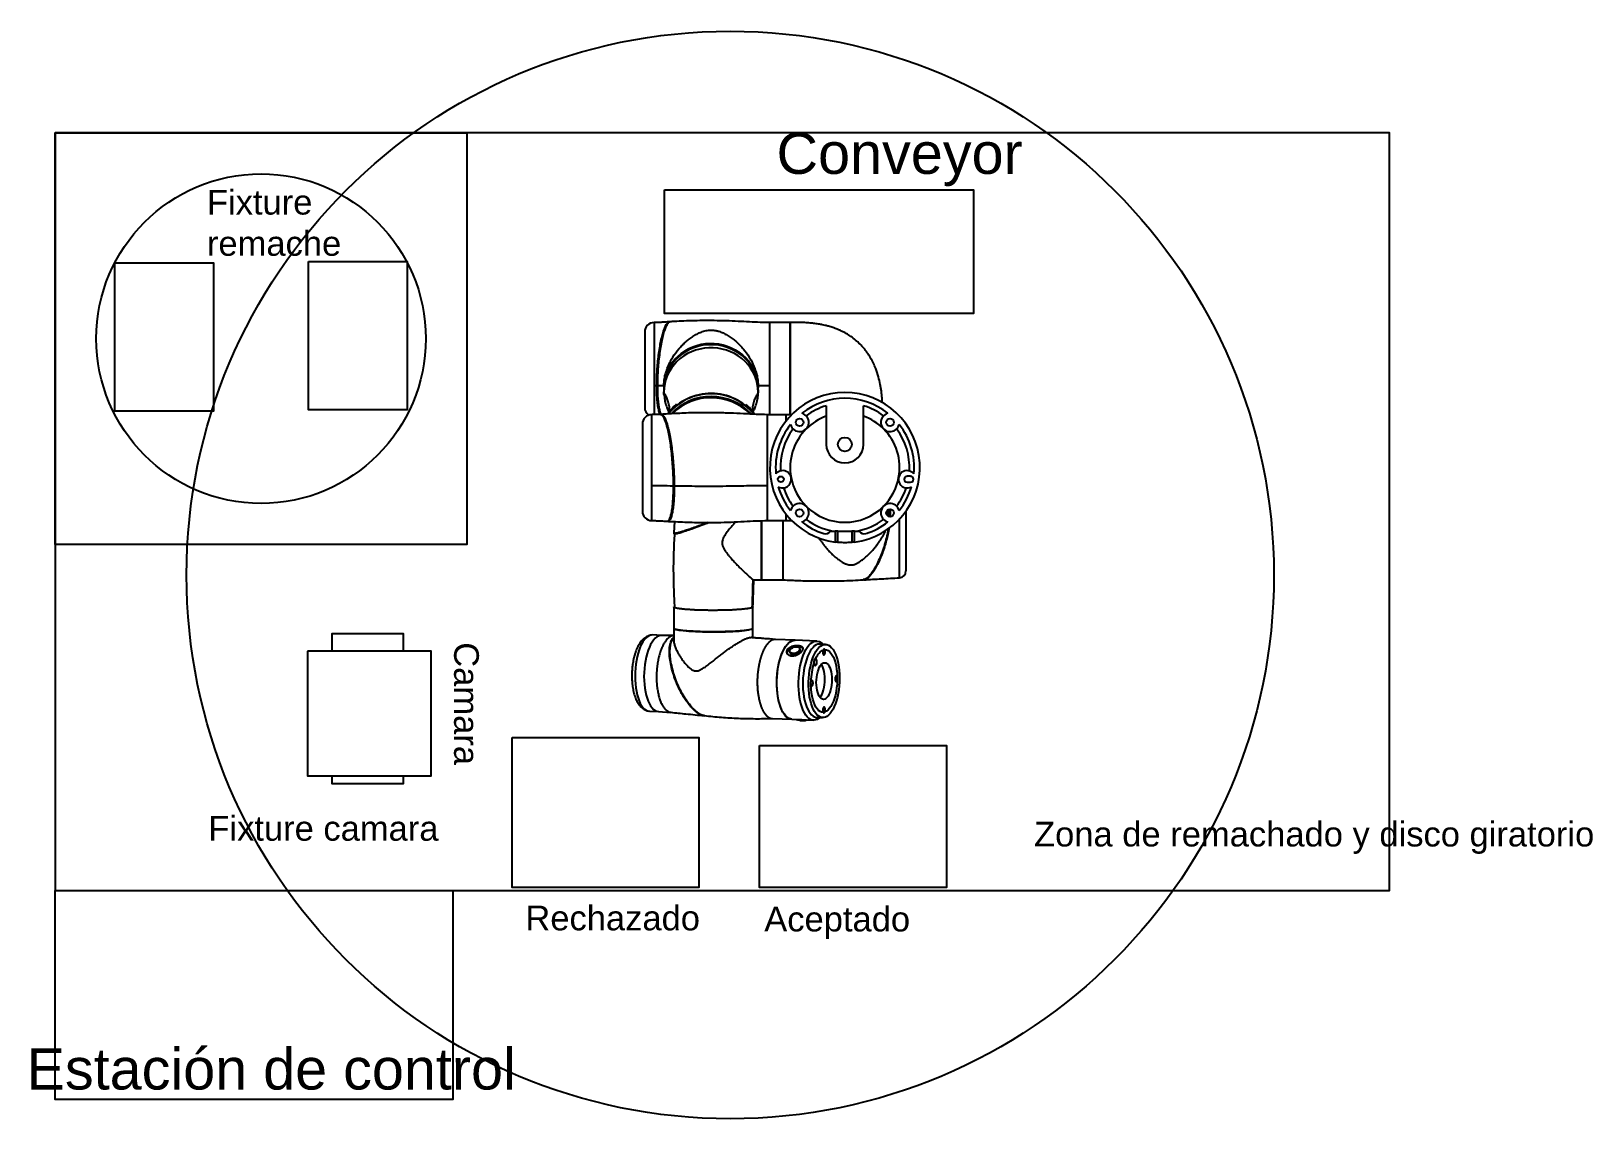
# Model space of a CAD drawing. Header units: millimetres. Extents: x -29 to 1867, y -277 to 1043.
import ezdxf

# ---------------------------------------------------------------- set-up
doc = ezdxf.new("R2010")
doc.units = ezdxf.units.MM
doc.styles.get("Standard").update_dxf_attribs({"font": 'arial.ttf'})

msp = doc.modelspace()

# ---------------------------------------------------------------- texts
at = {"attachment_point": 1}
for s, width, insert, char_height in [('Conveyor ', 392.704, (875.9, 920), 50), ('Fixture remache', 284.589, (184.4, 850.6), 30), ('Fixture camara', 278.425, (186.1, 90.6), 30), ('Zona de remachado y disco giratorio', 1103.163, (1188.5, 83.6), 30), ('Rechazado', 1103.163, (571, -18.2), 30), ('Aceptado', 1103.163, (861, -19.5), 30), ('Estación de control', 1103.163, (-34.6, -191.4), 50)]:
    msp.add_mtext_dynamic_manual_height_columns(s, width=width, gutter_width=12.5, heights=[0], dxfattribs=dict(at, insert=insert, char_height=char_height))
at = {"insert": (514.5, 301.5), "char_height": 30, "attachment_point": 1, "rotation": 270}
msp.add_mtext_dynamic_manual_height_columns('Camara', width=170.499, gutter_width=12.5, heights=[0], dxfattribs=at)

# ---------------------------------------------------------------- linework, layer by layer
at = {"color": 8, "linetype": 'Continuous', "lineweight": 25}
for p, q in [((727.2, 689.5), (727.2, 612.7)), ((867.7, 612.7), (867.7, 689.5)), ((727.2, 612.7), (727.2, 577.7)), ((867.7, 577.7), (867.7, 612.7)), ((851.4, 590.7), (851.6, 591.2)), ((724.3, 577.7), (724.3, 491.5)), ((864.9, 491.5), (864.9, 577.7)), ((1004.8, 576), (1004.7, 574.7)), ((724.3, 491.5), (724.3, 449.2)), ((864.9, 449.2), (864.9, 491.5))]:
    msp.add_line(p, q, dxfattribs=at)
at = {"color": 7, "linetype": 'Continuous', "lineweight": 25}
for p, q in [((892.5, 689.5), (867.7, 689.5)), ((892.5, 577.7), (892.5, 689.5)), ((715.9, 678.2), (715.9, 586.4)), ((739.2, 610.1), (739.2, 609.1)), ((739.2, 608.9), (739.2, 605.6)), ((853.6, 609.1), (853.6, 610.1)), ((853.6, 605.6), (853.6, 608.9)), ((851.4, 590.7), (851.6, 591.2)), ((853.6, 605.6), (853.6, 604.3)), ((936.2, 588.5), (936.2, 541.7)), ((981.5, 541.7), (981.5, 588.5)), ((887.5, 577.7), (864.9, 577.7)), ((894.3, 577.7), (887.5, 577.7)), ((887.5, 570.1), (887.5, 577.7)), ((713, 566.4), (713, 460.5)), ((1038.7, 502.9), (1034.4, 502.9)), ((1034.4, 495.8), (1038.7, 495.8)), ((887.5, 449.2), (887.5, 456.8)), ((1013.1, 454), (1013.2, 456.2)), ((1013.2, 456.2), (1013.2, 463)), ((1013.2, 456.2), (1013.2, 454)), ((1014, 456.1), (1013.9, 453.9)), ((1033.1, 388.1), (1033.1, 460.6)), ((751.9, 447.9), (751.2, 434.5)), ((864.9, 449.2), (887.5, 449.2)), ((887.5, 449.2), (894.3, 449.2)), ((941.4, 436.5), (947.1, 436.5)), ((947.1, 436.5), (947.1, 423.1)), ((950.4, 436.5), (947.1, 436.5)), ((950.4, 422.7), (950.4, 436.5)), ((950.4, 436.5), (967.3, 436.5)), ((967.3, 436.5), (967.3, 422.7)), ((970.6, 436.5), (967.3, 436.5)), ((970.6, 423.1), (970.6, 436.5)), ((970.6, 436.5), (976.3, 436.5)), ((751.5, 434.5), (751.7, 433.8)), ((848.1, 377.2), (857.8, 377.2)), ((857.8, 377.2), (884, 377.2)), ((751.2, 344.4), (751.2, 318.3)), ((847.2, 318.3), (847.2, 344.4)), ((724.2, 310.2), (723.1, 310)), ((725.5, 310.3), (723.6, 310.1)), ((736.4, 309.8), (725.5, 310.3)), ((751.2, 309.5), (736.3, 309.8)), ((751.2, 309.5), (749.9, 309.4)), ((751.2, 318.3), (751.2, 303.4)), ((847.1, 318), (847, 318.3)), ((847.2, 307), (847.2, 318.3)), ((898.5, 304), (874.7, 304.9)), ((894.9, 303.4), (898.5, 303.9)), ((924.8, 302.9), (898.5, 304)), ((892, 290), (892.5, 288.3)), ((904.6, 292.3), (904.1, 293.9)), ((935.5, 298.9), (928.4, 299.2)), ((721.7, 217.8), (732.6, 217.4)), ((732.5, 217.4), (747.7, 216.4)), ((870.9, 208.9), (894.6, 208)), ((924.8, 210.3), (931.8, 210)), ((894.6, 208), (899.9, 207.7)), ((901.3, 207.7), (901.3, 207.5)), ((904.1, 207), (904.1, 206.9)), ((912, 206.9), (912, 207)), ((912.3, 207.2), (920.9, 206.9))]:
    msp.add_line(p, q, dxfattribs=at)
for points in [[(0.1, 0), (1620.1, 0), (1620.1, 920), (0.1, 920)], [(0.1, 920), (500.1, 920), (500.1, 420), (0.1, 420)], [(740, 850.7), (1115, 850.7), (1115, 700.7), (740, 700.7)], [(72.5, 762), (192.5, 762), (192.5, 582), (72.5, 582)], [(307.6, 763.6), (427.6, 763.6), (427.6, 583.6), (307.6, 583.6)], [(306.5, 290.6), (306.5, 139.5), (456.5, 139.5), (456.5, 290.6)], [(554.8, 185.7), (781.7, 185.7), (781.7, 3.8), (554.8, 3.8)], [(855.3, 176.2), (1082.2, 176.2), (1082.2, 3.8), (855.3, 3.8)], [(0.1, 0), (483, 0), (483, -253.5), (0.1, -253.5)]]:
    msp.add_lwpolyline(points, close=True)
at = {"color": 7, "linetype": 'Continuous', "lineweight": 25, "flags": 128}
for points in [[(853.6, 610.1), (853.4, 615.1), (852.6, 620.1), (851.4, 625), (849.6, 629.8), (847.4, 634.4), (844.8, 638.8), (841.7, 642.9), (838.2, 646.7), (834.4, 650.3), (830.2, 653.4), (825.8, 656.2), (821, 658.6), (816.1, 660.6), (811, 662.1), (805.7, 663.1), (800.4, 663.7), (795, 663.8), (789.7, 663.5), (784.4, 662.7), (779.2, 661.4), (774.2, 659.6), (769.3, 657.5), (764.7, 654.9), (760.4, 651.9), (756.4, 648.6), (752.8, 644.9), (749.5, 640.9), (746.6, 636.6), (744.2, 632.1), (742.2, 627.4), (740.7, 622.6), (739.7, 617.6), (739.2, 612.6), (739.2, 610.1)], [(739.6, 617), (739.7, 617.7), (740.7, 622.6), (742.2, 627.5), (744.1, 632.2), (746.5, 636.7), (749.4, 641), (752.6, 645), (756.3, 648.7), (760.3, 652.1), (764.6, 655), (769.2, 657.7), (774.1, 659.8), (779.1, 661.6), (784.3, 662.9), (789.6, 663.7), (794.9, 664.1), (800.3, 664), (805.6, 663.4), (810.9, 662.3), (816, 660.8), (821, 658.9), (825.7, 656.5), (830.2, 653.7), (834.4, 650.5), (838.2, 647), (841.7, 643.2), (844.8, 639), (847.4, 634.7), (849.6, 630.1), (851.3, 625.3), (852.6, 620.4), (853.4, 615.4), (853.6, 610.3)], [(853.6, 608.9), (853.4, 613.9), (852.6, 618.9), (851.4, 623.8), (849.6, 628.6), (847.4, 633.2), (844.8, 637.6), (841.7, 641.7), (838.2, 645.5), (834.4, 649.1), (830.2, 652.2), (825.8, 655), (821, 657.4), (816.1, 659.4), (811, 660.9), (805.7, 661.9), (800.4, 662.5), (795, 662.6), (789.7, 662.3), (784.4, 661.5), (779.2, 660.2), (774.2, 658.4), (769.3, 656.3), (764.7, 653.7), (760.4, 650.7), (756.4, 647.3), (752.8, 643.7), (749.5, 639.7), (746.6, 635.4), (744.2, 630.9), (742.2, 626.2), (740.7, 621.4), (739.7, 616.4), (739.2, 611.4), (739.2, 608.9)], [(853.6, 605.2), (853.3, 610.3), (852.5, 615.4), (851.2, 620.4), (849.5, 625.2), (847.2, 629.9), (844.5, 634.3), (841.3, 638.4), (837.8, 642.3), (833.8, 645.8), (829.5, 649), (825, 651.8), (820.1, 654.1), (815.1, 656), (809.9, 657.4), (804.5, 658.4), (799.1, 658.9), (793.7, 658.9), (788.3, 658.4), (782.9, 657.4), (777.7, 656), (772.6, 654.1), (767.8, 651.8), (763.2, 649), (759, 645.8), (755, 642.3), (751.5, 638.4), (748.3, 634.3), (745.6, 629.9), (743.3, 625.2), (741.5, 620.4), (740.3, 615.4), (739.5, 610.3), (739.2, 605.2)], [(852.7, 615), (853.4, 610.6), (853.6, 605.6)], [(739.3, 601.7), (739.2, 603.1), (739.2, 605.6)], [(849.4, 578.2), (848.4, 579.7), (845.2, 583.6), (841.8, 587.2), (839.7, 589.1), (838.7, 590), (838.5, 590.1), (838.5, 590.1), (838.5, 590.1), (838.5, 590.1), (838.5, 590.1), (838.5, 590.1), (838.5, 590.1)], [(844.3, 584.6), (843.9, 585.1), (842.9, 586.3), (842.9, 586.3), (842.9, 586.3), (842.9, 586.3), (842.9, 586.3), (842.9, 586.3), (842.9, 586.3), (843.9, 585)], [(1009.3, 457.4), (1010.7, 460.4), (1011.5, 462.6)], [(723.6, 310.1), (721.6, 309.5), (719.5, 308.4), (717.6, 306.7), (715.7, 304.7), (713.8, 302.1), (712.1, 299.2), (710.5, 295.8), (709.1, 292.2), (707.8, 288.2), (706.7, 283.9), (705.8, 279.4), (705, 274.8), (704.5, 270), (704.2, 265.2), (704.1, 260.4), (704.2, 255.6), (704.5, 250.9), (705, 246.3), (705.8, 242), (706.7, 237.8), (707.8, 234), (709.1, 230.5), (710.5, 227.3), (712.1, 224.6), (713.8, 222.3), (715.7, 220.4), (717.6, 219.1), (719.5, 218.2), (721.6, 217.8), (721.7, 217.8)], [(736.3, 309.8), (734.6, 309.7), (732.6, 309), (730.5, 307.9), (728.6, 306.3), (726.6, 304.2), (724.8, 301.7), (723.1, 298.7), (721.5, 295.4), (720.1, 291.7), (718.8, 287.7), (717.7, 283.5), (716.7, 279), (716, 274.4), (715.5, 269.6), (715.2, 264.8), (715, 259.9), (715.2, 255.1), (715.5, 250.4), (716, 245.9), (716.7, 241.5), (717.7, 237.4), (718.8, 233.5), (720.1, 230), (721.5, 226.9), (723.1, 224.2), (724.8, 221.9), (726.6, 220), (728.6, 218.6), (730.5, 217.8), (732.5, 217.4)], [(751.4, 318.3), (751.5, 317.8), (753.5, 317), (757.3, 316.3), (762.7, 315.6), (769.5, 315), (777.4, 314.6), (786.2, 314.3), (795.5, 314.1), (804.9, 314.2), (814.1, 314.3), (822.7, 314.7), (830.4, 315.1), (837, 315.7), (842, 316.4), (845.5, 317.2), (847.1, 318), (847.1, 318)], [(894.6, 208), (892.9, 208.2), (890.8, 209), (888.9, 210.2), (887, 211.9), (885.2, 214.1), (883.5, 216.8), (882, 219.8), (880.6, 223.3), (879.4, 227.1), (878.4, 231.2), (877.5, 235.5), (876.9, 240.1), (876.5, 244.8), (876.2, 249.7), (876.2, 254.6), (876.5, 259.6), (876.9, 264.5), (877.5, 269.3), (878.4, 274), (879.4, 278.4), (880.6, 282.7), (882, 286.6), (883.5, 290.3), (885.2, 293.5), (887, 296.4), (888.9, 298.9), (890.8, 300.8), (892.9, 302.4), (895, 303.4), (897, 303.9), (898.5, 304)], [(894.6, 208.1), (894.1, 208), (890.2, 209.3), (886.6, 212.4), (883.3, 217.1), (880.6, 223.4), (878.4, 230.9), (877, 239.3), (876.3, 248.5), (876.4, 257.8), (877.2, 267.2), (878.8, 276.1), (881.1, 284.2), (884, 291.2), (887.3, 296.9), (891, 301), (894.9, 303.4), (894.9, 303.4)], [(888.9, 287.7), (888.9, 287.8), (888.9, 289.2), (889.5, 290.7), (890.5, 292.1), (891.9, 293.4), (893.6, 294.6), (895.6, 295.6), (897.7, 296.3), (899.9, 296.7), (902, 296.8), (903.9, 296.6), (905.6, 296), (906.9, 295.1), (907.6, 294.3)], [(895.8, 287.8), (894.3, 288.1), (893.1, 288.6), (892.2, 289.4), (891.9, 290.4), (892, 291.6), (892.6, 292.8), (893.7, 293.9), (895.1, 294.8), (896.7, 295.5), (898.5, 296), (900.2, 296.1), (901.7, 295.8), (903, 295.3), (903.8, 294.5), (904.2, 293.4), (904, 292.3), (903.4, 291.1), (902.4, 290), (900.9, 289.1), (899.3, 288.3), (897.6, 287.9), (895.8, 287.8)], [(896.4, 286.2), (898.1, 286.3), (899.8, 286.7), (901.5, 287.4), (902.9, 288.4), (904, 289.5), (904.6, 290.6), (904.7, 291.8), (904.6, 292.3)], [(928.6, 210.1), (927.5, 209.2), (925.4, 207.9), (923.3, 207.2), (921.3, 206.9), (919.2, 207.1), (917.1, 207.9), (915.2, 209.1), (913.3, 210.9), (911.5, 213.1), (909.8, 215.7), (908.3, 218.8), (906.9, 222.2), (905.7, 226), (904.7, 230.1), (903.8, 234.5), (903.2, 239), (902.8, 243.8), (902.5, 248.6), (902.5, 253.6), (902.8, 258.5), (903.2, 263.4), (903.8, 268.2), (904.7, 272.9), (905.7, 277.4), (906.9, 281.6), (908.3, 285.6), (909.8, 289.2), (911.5, 292.5), (913.3, 295.3), (915.2, 297.8), (917.1, 299.8), (919.2, 301.3), (921.3, 302.3), (923.3, 302.8), (925.4, 302.8), (927.5, 302.3), (929.5, 301.3), (931.4, 299.8), (932.2, 299)], [(928.4, 299.2), (928.1, 299.2), (926.1, 299), (924.1, 298.2), (922.1, 297), (920.2, 295.2), (918.4, 293.1), (916.6, 290.5), (915, 287.4), (913.5, 284), (912.1, 280.3), (910.9, 276.3), (909.9, 272.1), (909.1, 267.6), (908.5, 263), (908, 258.3), (907.8, 253.6), (907.8, 248.9), (908, 244.2), (908.5, 239.7), (909.1, 235.3), (909.9, 231.2), (910.9, 227.3), (912.1, 223.7), (913.5, 220.5), (915, 217.7), (916.6, 215.3), (918.4, 213.3), (920.2, 211.8), (922.1, 210.8), (924.1, 210.3), (924.8, 210.3)], [(952.5, 258), (952.4, 253.2), (952, 248.5), (951.5, 243.9), (950.8, 239.3), (949.9, 235), (948.7, 230.8), (947.5, 227), (946, 223.4), (944.5, 220.2), (942.8, 217.4), (941, 215), (939.1, 213), (937.1, 211.5), (935.2, 210.5), (933.2, 210), (931.2, 210), (929.2, 210.5), (927.3, 211.6), (925.4, 213), (923.7, 215), (922, 217.4), (920.5, 220.2), (919.2, 223.4), (918, 227), (917, 230.9), (916.1, 235), (915.5, 239.4), (915.1, 243.9), (914.9, 248.6), (914.9, 253.3), (915.1, 258), (915.5, 262.7), (916.1, 267.3), (917, 271.8), (918, 276), (919.2, 280), (920.5, 283.8), (922, 287.1), (923.7, 290.2), (925.4, 292.8), (927.3, 295), (929.2, 296.7), (931.2, 297.9), (933.2, 298.7), (935.2, 298.9), (937.1, 298.7), (939.1, 297.9), (941, 296.7), (942.8, 294.9), (944.5, 292.7), (946, 290.1), (947.5, 287.1), (948.7, 283.7), (949.9, 280), (950.8, 276), (951.5, 271.7), (952, 267.3), (952.4, 262.7), (952.5, 258)], [(923.4, 281.6), (924.4, 283.6), (925.5, 285.4), (926.6, 287), (927.7, 288.4), (928.9, 289.7), (930.1, 290.6), (931.4, 291.4), (932.6, 292)], [(932.6, 292), (932.3, 290.8), (932.2, 289.4), (932.3, 288.1), (932.6, 287), (933.1, 286.3), (933.7, 286.1), (934.2, 286.5), (934.7, 287.4), (935, 288.6), (935.1, 289.9), (935, 291.3), (934.7, 292.4)], [(934.7, 292.4), (934.5, 292.7), (934.2, 293), (933.9, 293.1), (933.7, 293.2), (933.4, 293), (933.1, 292.8), (932.8, 292.4), (932.6, 292)], [(934.7, 292.4), (936.6, 292.1), (938.5, 291.4), (940.3, 290.1), (942, 288.3), (943.5, 286), (945, 283.3), (946.3, 280.1), (947.4, 276.6), (948.3, 272.8), (948.9, 268.7), (949.4, 264.3), (949.6, 259.9)], [(923.4, 281.6), (923, 281.5), (922.6, 281.3), (922.2, 280.8), (921.8, 280.1), (921.6, 279.3), (921.4, 278.3), (921.3, 277.3), (921.3, 276.3)], [(921.3, 276.3), (921.6, 274.9), (922, 273.8), (922.6, 273.2), (923.2, 273.2), (923.8, 273.6), (924.4, 274.6), (924.7, 275.9), (924.9, 277.5), (924.8, 279), (924.5, 280.3), (924, 281.2), (923.4, 281.6)], [(943.1, 256.2), (942.9, 252.9), (942.6, 249.6), (942.1, 246.4), (941.4, 243.4), (940.5, 240.7), (939.5, 238.2), (938.4, 236.1), (937.1, 234.5), (935.7, 233.2), (934.4, 232.5), (932.9, 232.2), (931.6, 232.4), (930.2, 233.2), (928.9, 234.4), (927.8, 236), (926.8, 238.1), (925.9, 240.5), (925.2, 243.2), (924.7, 246.2), (924.4, 249.4), (924.2, 252.7), (924.4, 256), (924.7, 259.3), (925.2, 262.5), (925.9, 265.5), (926.8, 268.2), (927.8, 270.7), (928.9, 272.8), (930.2, 274.4), (931.6, 275.7), (932.9, 276.4), (934.4, 276.7), (935.7, 276.4), (937.1, 275.7), (938.4, 274.5), (939.5, 272.9), (940.5, 270.8), (941.4, 268.4), (942.1, 265.6), (942.6, 262.7), (942.9, 259.5), (943.1, 256.2)], [(934.7, 256.5), (934.6, 259.8), (934.3, 263), (933.8, 266), (933.1, 268.7), (932.2, 271.2), (931.2, 273.2), (930.3, 274.5)], [(917.7, 249), (918.1, 248.3), (918.7, 248.1), (919.3, 248.5), (919.8, 249.4), (920.1, 250.6), (920.2, 251.9), (920.1, 253.3), (919.8, 254.4), (919.3, 255), (918.7, 255.2), (918.1, 254.8), (917.7, 253.9)], [(932.6, 216.5), (930.7, 216.8), (928.8, 217.5), (927, 218.8), (925.3, 220.6), (923.8, 222.9), (922.3, 225.6), (921, 228.8), (919.9, 232.3), (919, 236.1), (918.4, 240.2), (917.9, 244.6), (917.7, 249)], [(928.7, 234.7), (928.8, 234.8), (930, 236.5), (931.2, 238.6), (932.2, 241), (933.1, 243.8), (933.8, 246.8), (934.3, 249.9), (934.6, 253.2), (934.7, 256.5)], [(949.6, 255), (949.4, 250.4), (948.9, 246), (948.3, 241.6), (947.4, 237.4), (946.3, 233.5), (945, 229.8), (943.5, 226.6), (942, 223.7), (940.3, 221.3), (938.5, 219.3), (936.6, 217.9), (934.7, 216.9)], [(949.6, 259.9), (949.2, 260.6), (948.6, 260.8), (948, 260.4), (947.5, 259.5), (947.2, 258.3), (947.1, 257), (947.2, 255.6), (947.5, 254.5), (948, 253.9), (948.6, 253.7), (949.2, 254.1), (949.6, 255)], [(934.7, 216.9), (935, 218.1), (935.1, 219.5), (935, 220.8), (934.7, 221.9), (934.2, 222.6), (933.7, 222.8), (933.1, 222.4), (932.6, 221.5), (932.3, 220.3), (932.2, 218.9), (932.3, 217.6), (932.6, 216.5)], [(932.6, 216.5), (932.8, 216.2), (933.1, 215.9), (933.4, 215.8), (933.7, 215.7), (933.9, 215.9), (934.2, 216.1), (934.5, 216.5), (934.7, 216.9)], [(904.1, 206.9), (904.1, 206.9), (904.4, 206.8), (905.2, 206.7), (906.4, 206.6), (907.8, 206.6), (909.3, 206.6), (910.6, 206.7), (911.5, 206.8), (912, 206.9), (912, 206.9)]]:
    msp.add_lwpolyline(points, dxfattribs=at)
at = {"color": 8, "linetype": 'Continuous', "lineweight": 25, "flags": 128}
msp.add_lwpolyline([(853.6, 609.1), (853.4, 614.2), (852.6, 619.2), (851.4, 624.1), (849.6, 628.8), (847.4, 633.4), (844.8, 637.8), (841.7, 641.9), (838.2, 645.8), (834.4, 649.3), (830.2, 652.5), (825.8, 655.3), (821, 657.6), (816.1, 659.6), (811, 661.1), (805.7, 662.2), (800.4, 662.8), (795, 662.9), (789.7, 662.5), (784.4, 661.7), (779.2, 660.4), (774.2, 658.7), (769.3, 656.5), (764.7, 653.9), (760.4, 650.9), (756.4, 647.6), (752.8, 643.9), (749.5, 639.9), (746.6, 635.6), (744.2, 631.1), (742.2, 626.5), (740.7, 621.6), (739.7, 616.7), (739.2, 611.6), (739.2, 609.1)], dxfattribs=at)
for points in [[(336.3, 290.6), (336.3, 312.3), (422.5, 312.3), (422.5, 290.6)], [(422.5, 139.5), (422.5, 129.6), (336.3, 129.6), (336.3, 139.5)]]:
    msp.add_lwpolyline(points)
for centre, radius in [((819.7, 383.1), 660), ((250.1, 670), 200)]:
    msp.add_circle(centre, radius)
at = {"color": 7, "linetype": 'Continuous', "lineweight": 25}
for centre, radius in [((903.9, 568.4), 4.66), ((1013.8, 568.4), 4.66), ((958.9, 541.7), 8.48), ((881.2, 499.3), 3.53), ((903.9, 458.5), 4.66), ((1013.8, 458.5), 4.66)]:
    msp.add_circle(centre, radius, dxfattribs=at)
for centre, radius, start, end in [((727.2, 678.2), 11.3, 90, 180), ((789.9, 605.3), 50.7, 180.0164, 196.452), ((796.4, 536.6), 66.6, 38.9072, 140.7181), ((796.4, 533), 66.8, 42.8776, 136.6463), ((796.4, 532.7), 66.9, 43.3111, 136.3125), ((796.4, 531.4), 66.9, 44.7279, 134.4307), ((802.9, 605.3), 50.7, 343.893, 359.9841), ((958.9, 513.5), 91.1, 277.3913, 262.6087), ((958.9, 513.5), 84.1, 51.6285, 128.3715), ((958.9, 513.5), 78.4, 106.7555, 126.7127), ((958.9, 513.5), 78.4, 53.2873, 73.2445), ((724.3, 566.4), 11.3, 90, 180), ((727.2, 586.4), 11.3, 180, 235.1187), ((903.9, 568.4), 11.3, 194.1505, 75.8495), ((958.9, 513.5), 66.4, 109.9028, 135), ((958.9, 513.5), 66.4, 45, 70.0972), ((1013.8, 568.4), 11.3, 104.1505, 345.8495), ((958.9, 513.5), 84.1, 141.6285, 185.1247), ((958.9, 513.5), 78.4, 143.2873, 182.9208), ((958.9, 513.5), 66.4, 135, 190.5873), ((958.9, 513.5), 66.4, 349.4127, 45), ((958.9, 513.5), 78.4, 357.0792, 36.7127), ((958.9, 513.5), 84.1, 354.8753, 38.3715), ((958.9, 541.7), 22.6, 180, 0), ((883.3, 499.3), 10.5, 240.2893, 140.8854), ((958.9, 513.5), 66.4, 190.5873, 225), ((958.9, 513.5), 66.4, 315, 349.4127), ((1034.4, 499.3), 10.5, 39.1146, 299.7107), ((1034.4, 499.3), 3.53, 90, 270), ((1038.7, 499.3), 3.53, 270, 90), ((958.9, 513.5), 84.1, 196.0499, 218.3715), ((958.9, 513.5), 78.4, 198.2538, 216.7127), ((958.9, 513.5), 78.4, 323.2873, 341.7462), ((958.9, 513.5), 84.1, 321.6285, 343.9501), ((724.3, 460.5), 11.3, 180, 270), ((903.9, 458.5), 11.3, 284.1505, 165.8495), ((958.9, 513.5), 66.4, 225, 315), ((1013.8, 458.5), 11.3, 14.1505, 255.8495), ((982.4, 471.7), 30.9, 331.0579, 343.2898), ((984.1, 465), 29.1, 339.0369, 356.3666), ((984.5, 463.5), 28.8, 341.4827, 359.3622), ((958.9, 513.5), 84.1, 231.6285, 252.2494), ((958.9, 513.5), 78.4, 233.2873, 259.1071), ((935.4, 440.1), 7.06, 252.2494, 328.7402), ((958.9, 513.5), 78.4, 280.8929, 306.7127), ((982.3, 440.1), 7.06, 211.2598, 287.7506), ((958.9, 513.5), 84.1, 287.7506, 308.3715), ((1024.6, 388.1), 8.48, 274.5462, 360), ((896, 290), 3.84, 205.7228, 276.0948), ((997.2, 252.4), 79.6, 162.4806, 178.8882), ((924.4, 251.5), 7.17, 160.0401, 199.9599), ((942.9, 257.4), 7.17, 340.0401, 19.9599), ((908.4, 242.2), 35.4, 258.3887, 278.7281)]:
    msp.add_arc(centre, radius, start, end, dxfattribs=at)
at = {"color": 8, "linetype": 'Continuous', "lineweight": 25}
for centre, radius, start, end in [((796.4, 537), 66.5, 38.4762, 141.0566), ((796.4, 531.7), 66.9, 44.5271, 135.0396), ((984.4, 464.4), 28.9, 339.9027, 357.5232)]:
    msp.add_arc(centre, radius, start, end, dxfattribs=at)
at = {"color": 7, "linetype": 'Continuous', "lineweight": 25}
for centre, major_axis, ratio, start_param, end_param in [((894.6, 256), (51.8, -22.7), 0.823599, 5.154159, 5.237182), ((921.5, 254.9), (95.7, 1), 0.499961, 4.528048, 4.611071)]:
    msp.add_ellipse(centre, major_axis=major_axis, ratio=ratio, start_param=start_param, end_param=end_param, dxfattribs=at)
for points, knots in [([(745.8, 690.4), (745.5, 690.4), (742.7, 690.2), (738, 689.9), (732.1, 689.6), (728.7, 689.6), (727.2, 689.5)], [0, 0, 0, 0, 0.041964, 0.460989, 0.75011, 1, 1, 1, 1]), ([(730.4, 612.7), (730.4, 615.4), (730.5, 620.7), (730.8, 629.3), (731.5, 638.5), (732.5, 647.9), (733.7, 656.9), (735.2, 665.3), (736.9, 672.8), (738.7, 679.3), (740.6, 684.4), (742.6, 688.2), (744.6, 690.1), (745.9, 690.8), (746.5, 690.3), (746.6, 690.2)], [0, 0, 0, 0, 0.071179, 0.143931, 0.225042, 0.308448, 0.390629, 0.475098, 0.559016, 0.645281, 0.730756, 0.818664, 0.904894, 0.99364, 1, 1, 1, 1]), ([(730.6, 613.1), (730.6, 613.6), (730.6, 616.3), (730.7, 622.1), (731.1, 630.6), (731.8, 640), (732.8, 649.2), (734.1, 657.9), (735.5, 665.9), (737.2, 673.2), (739, 679.3), (740.9, 684.3), (742.8, 687.6), (744.1, 689.2), (744.8, 689.3), (744.8, 689.3)], [0, 0, 0, 0, 0.016189, 0.081055, 0.171018, 0.260989, 0.349893, 0.439997, 0.530109, 0.621758, 0.714667, 0.807582, 0.901362, 0.996492, 1, 1, 1, 1]), ([(746.7, 690.2), (746.3, 690.2), (745.3, 690.3), (743.7, 688.4), (741.7, 685), (739.7, 679.9), (737.9, 673.4), (736.1, 665.7), (734.6, 657), (733.3, 647.6), (732.3, 637.9), (731.6, 628), (731.3, 619.6), (731.3, 614.6), (731.2, 612.7)], [0, 0, 0, 0, 0.051589, 0.140187, 0.231303, 0.320773, 0.412845, 0.502135, 0.594083, 0.682122, 0.772822, 0.85902, 0.947811, 1, 1, 1, 1]), ([(867.7, 689.5), (863.8, 689.6), (855.6, 689.7), (842.8, 690.4), (829.1, 691), (814.8, 691.6), (800.4, 691.9), (786.4, 691.9), (773.1, 691.7), (760.8, 691.2), (752.1, 690.8), (747.5, 690.5), (746.7, 690.4)], [0, 0, 0, 0, 0.096129, 0.203067, 0.317576, 0.436495, 0.556789, 0.675548, 0.783591, 0.885477, 0.978943, 1, 1, 1, 1]), ([(1004.4, 592.4), (1004.4, 592.8), (1004.3, 594.6), (1004.1, 597.8), (1003.7, 601.8), (1003.3, 605.7), (1002.7, 609.9), (1001.6, 615.9), (999.8, 623.8), (996.9, 632.6), (993.6, 640.3), (990.2, 646.8), (986.3, 652.9), (982, 658.4), (977.3, 663.6), (972, 668.4), (966.4, 672.6), (960.6, 676.2), (955.1, 679.1), (949.6, 681.5), (944.4, 683.4), (939.4, 684.9), (935.2, 686), (931.1, 686.9), (926.4, 687.8), (921, 688.5), (915, 689.2), (908.5, 689.6), (900.8, 689.8), (895.4, 689.6), (892.5, 689.5)], [0, 0, 0, 0, 0.010636, 0.041573, 0.070304, 0.097548, 0.1267, 0.158094, 0.223846, 0.290218, 0.334892, 0.378964, 0.420882, 0.460508, 0.498873, 0.539186, 0.579638, 0.615717, 0.651311, 0.681721, 0.714244, 0.742719, 0.766428, 0.785718, 0.811587, 0.844757, 0.87502, 0.910502, 0.951885, 1, 1, 1, 1]), ([(892.5, 689.3), (892.5, 689.4), (892.5, 689.6), (892.5, 688.2), (892.5, 685.3), (892.5, 680.7), (892.5, 675.3), (892.5, 671), (892.5, 669.1)], [0, 0, 0, 0, 0.073248, 0.26657, 0.459894, 0.653137, 0.846379, 1, 1, 1, 1]), ([(739.2, 612.6), (739.2, 614.6), (739.3, 616.6), (739.7, 620.6), (740.1, 622.6), (740.7, 625.7), (741, 626.7), (741.6, 628.7), (741.9, 629.7), (742.8, 632.7), (743.5, 634.7), (745.2, 638.5), (746.1, 640.4), (748, 644.1), (749, 645.9), (752.3, 651.1), (754.7, 654.4), (758.6, 659), (759.9, 660.4), (762.6, 663.2), (764, 664.6), (766.9, 667.1), (768.4, 668.3), (771.4, 670.6), (772.9, 671.7), (776.1, 673.8), (777.7, 674.7), (781.1, 676.5), (782.8, 677.3), (785.6, 678.3), (786.5, 678.7), (788.4, 679.2), (789.4, 679.5), (791.3, 679.9), (792.3, 680.1), (794.4, 680.3), (795.5, 680.4), (798.7, 680.4), (800.7, 680.2), (803.2, 679.6), (803.7, 679.5), (804.7, 679.3), (805.2, 679.1), (806.6, 678.7), (807.5, 678.4), (809.3, 677.7), (810.2, 677.3), (812, 676.5), (812.8, 676.1), (815.4, 674.7), (817, 673.8), (820.1, 671.7), (821.7, 670.6), (824.7, 668.3), (826.1, 667.1), (828.3, 665.2), (829, 664.5), (830.4, 663.2), (831.1, 662.5), (833.1, 660.3), (834.4, 658.9), (838.2, 654.4), (840.6, 651.1), (843.8, 646), (844.8, 644.2), (846.2, 641.4), (846.7, 640.5), (847.6, 638.6), (848, 637.6), (849.2, 634.7), (850, 632.8), (850.9, 629.8), (851.2, 628.8), (851.8, 626.8), (852, 625.7), (852.7, 622.7), (853, 620.7), (853.5, 616.6), (853.6, 614.6), (853.6, 612.6)], [0, 0, 0, 0, 0.03125, 0.03125, 0.0625, 0.0625, 0.078125, 0.078125, 0.09375, 0.09375, 0.125, 0.125, 0.15625, 0.15625, 0.1875, 0.1875, 0.25, 0.25, 0.28125, 0.28125, 0.3125, 0.3125, 0.34375, 0.34375, 0.375, 0.375, 0.40625, 0.40625, 0.4375, 0.4375, 0.453125, 0.453125, 0.46875, 0.46875, 0.484375, 0.484375, 0.5, 0.5, 0.53125, 0.53125, 0.539062, 0.539062, 0.546875, 0.546875, 0.5625, 0.5625, 0.578125, 0.578125, 0.59375, 0.59375, 0.625, 0.625, 0.65625, 0.65625, 0.6875, 0.6875, 0.703125, 0.703125, 0.71875, 0.71875, 0.75, 0.75, 0.8125, 0.8125, 0.84375, 0.84375, 0.859375, 0.859375, 0.875, 0.875, 0.90625, 0.90625, 0.921875, 0.921875, 0.9375, 0.9375, 0.96875, 0.96875, 1, 1, 1, 1]), ([(892.5, 669.1), (892.5, 666.5), (892.5, 661.4), (892.5, 652.6), (892.5, 643.3), (892.5, 633.7), (892.5, 624), (892.5, 614.6), (892.5, 605.6), (892.5, 597.5), (892.5, 590.3), (892.5, 584.3), (892.5, 580), (892.5, 578.4), (892.5, 577.7)], [0, 0, 0, 0, 0.0854554, 0.1709111, 0.2563675, 0.3418242, 0.4272548, 0.5126847, 0.5981242, 0.6835637, 0.7690426, 0.8545223, 0.9399652, 1, 1, 1, 1]), ([(734.7, 578.1), (734.5, 578.4), (733.8, 579.7), (732.8, 583.5), (731.7, 589.4), (730.9, 596.7), (730.5, 604.5), (730.4, 610.1), (730.4, 612.7)], [0, 0, 0, 0, 0.068105, 0.262212, 0.456297, 0.646369, 0.836427, 1, 1, 1, 1]), ([(735.1, 578.3), (734.7, 579.1), (733.8, 581), (732.6, 585.7), (731.6, 591.9), (730.9, 599.3), (730.6, 606.5), (730.6, 611.3), (730.6, 613.1)], [0, 0, 0, 0, 0.148085, 0.33531, 0.522514, 0.705911, 0.889294, 1, 1, 1, 1]), ([(731.2, 612.7), (731.3, 609.8), (731.3, 603.9), (731.8, 595.9), (732.6, 589), (733.7, 583.3), (734.7, 579.6), (735.4, 578.3), (735.6, 578)], [0, 0, 0, 0, 0.185529, 0.371065, 0.5565, 0.741951, 0.929386, 1, 1, 1, 1]), ([(741.2, 591.2), (741.5, 590.1), (742.1, 588.1), (743.2, 585.5), (744.1, 583.4), (744.8, 581.9), (745.2, 581.1), (745.4, 580.9)], [0, 0, 0, 0, 0.312329, 0.549141, 0.749031, 0.923289, 1, 1, 1, 1]), ([(754.3, 590.1), (753.3, 589.3), (751.1, 587.3), (747.9, 584), (745.3, 581), (744, 579.1), (743.7, 578.6)], [0, 0, 0, 0, 0.247979, 0.561722, 0.875415, 1, 1, 1, 1]), ([(847.4, 580.8), (847.5, 581), (847.9, 581.7), (848.6, 583.2), (849.5, 585.3), (850.5, 587.8), (851.1, 589.7), (851.4, 590.7)], [0, 0, 0, 0, 0.061241, 0.243447, 0.44836, 0.697529, 1, 1, 1, 1]), ([(735, 578.1), (734.8, 578.1), (732.7, 578), (729.2, 577.8), (725.9, 577.8), (724.3, 577.7)], [0, 0, 0, 0, 0.0691934, 0.5737498, 1, 1, 1, 1]), ([(750.8, 491.1), (750.8, 494.4), (750.7, 501.3), (750.2, 512.1), (749.4, 522.9), (748.4, 533.3), (747.1, 543.4), (745.5, 552.5), (743.8, 560.6), (741.9, 567.5), (739.9, 572.8), (738, 576.4), (736.3, 577.8), (735.4, 578.2), (735, 578.1), (735, 578.1)], [0, 0, 0, 0, 0.0841471, 0.1707337, 0.2549309, 0.3415289, 0.4264942, 0.5138554, 0.6000637, 0.6887031, 0.7761422, 0.8660751, 0.9542251, 0.9996229, 1, 1, 1, 1]), ([(735.2, 577.9), (735.3, 577.9), (735.9, 578.5), (737.2, 577.9), (739.2, 575.9), (741.2, 571.9), (742.8, 567.2), (744.1, 562.6), (745.3, 557.5), (746.5, 551.8), (747.6, 545.5), (748.5, 538.9), (749.4, 531.9), (750.1, 524.7), (750.7, 517.5), (751.3, 508.3), (751.6, 498.8), (751.7, 493.2), (751.7, 491)], [0, 0, 0, 0, 0.00734, 0.09328, 0.178052, 0.26525, 0.350527, 0.394452, 0.438376, 0.523292, 0.567053, 0.610813, 0.694674, 0.737899, 0.781123, 0.863699, 0.948728, 1, 1, 1, 1]), ([(781.8, 580), (779.3, 580), (773.2, 579.9), (763.7, 579.6), (753.4, 579.1), (744.2, 578.6), (738.5, 578.3), (735.9, 578.1)], [0, 0, 0, 0, 0.161737, 0.398447, 0.623735, 0.832487, 1, 1, 1, 1]), ([(751.5, 491.3), (751.5, 491.9), (751.5, 494.5), (751.4, 499.4), (751.3, 505), (751, 510.7), (750.6, 516.4), (750, 524.5), (749.1, 533.7), (748, 541.9), (746.7, 549.5), (745.4, 556.5), (743.6, 563.8), (741.7, 569.8), (739.8, 574), (738.3, 576.4), (737.5, 576.6), (737.3, 576.7)], [0, 0, 0, 0, 0.0145393, 0.0727759, 0.1310116, 0.160098, 0.2186737, 0.277251, 0.3697554, 0.4622629, 0.5078276, 0.5991887, 0.6917943, 0.7844057, 0.8795364, 0.9746661, 1, 1, 1, 1]), ([(811.9, 579.8), (811.7, 579.8), (810, 579.9), (807.1, 579.9), (803, 579.9), (799.6, 579.9), (796, 579.9), (792.4, 579.9), (787.8, 580), (784.2, 580.1), (782.1, 580), (781.8, 580)], [0, 0, 0, 0, 0.023589, 0.19178, 0.308226, 0.427279, 0.514217, 0.634159, 0.75841, 0.967696, 1, 1, 1, 1]), ([(864.9, 577.7), (860.3, 577.8), (850.7, 578), (835.6, 578.9), (822.6, 579.5), (814.5, 579.7), (811.9, 579.8)], [0, 0, 0, 0, 0.260085, 0.545691, 0.852076, 1, 1, 1, 1]), ([(743, 448.6), (743.4, 448.6), (744.2, 448.4), (745.3, 449.7), (746.4, 451.6), (747.6, 454.8), (748.7, 459.8), (749.7, 466.8), (750.4, 475.2), (750.8, 483.4), (750.8, 488.9), (750.8, 491.1)], [0, 0, 0, 0, 0.085093, 0.178466, 0.272142, 0.365508, 0.503885, 0.642253, 0.778484, 0.91471, 1, 1, 1, 1]), ([(751.7, 491), (751.6, 487.7), (751.6, 481), (751.1, 472.1), (750.3, 464.3), (749.2, 457.8), (747.9, 452.9), (746.3, 449.7), (745, 448.2), (744.1, 448.5), (743.9, 448.5)], [0, 0, 0, 0, 0.1346293, 0.2692618, 0.4038484, 0.5384429, 0.6739386, 0.8094437, 0.9469172, 1, 1, 1, 1]), ([(745.5, 450.1), (745.8, 450.3), (746.6, 450.9), (747.8, 453.9), (749, 458.1), (749.9, 463.2), (750.6, 469.2), (751.2, 476.8), (751.5, 484.3), (751.5, 489), (751.5, 491.3)], [0, 0, 0, 0, 0.069248, 0.229998, 0.390739, 0.468689, 0.624434, 0.780179, 0.890089, 1, 1, 1, 1]), ([(1012.5, 457.4), (1012.5, 456.9), (1012.4, 455.8), (1012, 454.8), (1011.8, 454.4)], [0, 0, 0, 0, 0.526112, 1, 1, 1, 1]), ([(1013.2, 461.9), (1013.4, 461.2), (1013.6, 459.9), (1013.7, 457.6), (1013.7, 456), (1013.7, 454.7), (1013.6, 454.1), (1013.6, 453.9)], [0, 0, 0, 0, 0.340988, 0.574057, 0.807973, 0.931858, 1, 1, 1, 1]), ([(1013.5, 463.2), (1013.7, 461.9), (1014, 459.8), (1014, 457.2), (1014, 456.1)], [0, 0, 0, 0, 0.5884616, 1, 1, 1, 1]), ([(724.3, 449.2), (726.3, 449.1), (730.7, 449.1), (736.9, 448.7), (741.2, 448.5), (743, 448.4)], [0, 0, 0, 0, 0.319034, 0.707951, 1, 1, 1, 1]), ([(743.9, 448.3), (744.3, 448.3), (748.3, 448.1), (756.2, 447.7), (767.6, 447.2), (779.5, 446.9), (791.7, 446.8), (805.5, 446.9), (820.4, 447.3), (836.2, 448.1), (850.9, 448.9), (860.4, 449.1), (864.9, 449.2)], [0, 0, 0, 0, 0.0114517, 0.0995165, 0.1943931, 0.2936456, 0.395112, 0.4968927, 0.6343598, 0.7657518, 0.8882791, 1, 1, 1, 1]), ([(751.2, 434.5), (751.2, 434.5), (751.1, 434.2), (751.7, 434), (753.4, 434.1), (756.4, 434.7), (760.3, 435.7), (765.2, 437.3), (771.1, 439.2), (777.8, 441.6), (784.6, 444.2), (789.2, 446), (791.2, 446.8)], [0, 0, 0, 0, 0.003193, 0.112224, 0.221268, 0.330132, 0.439025, 0.551444, 0.663895, 0.784416, 0.904964, 1, 1, 1, 1]), ([(751.2, 433.7), (751.2, 433.6), (751.3, 433.4), (752.1, 433.2), (753.3, 433.3), (755, 433.6), (757.2, 434.1), (759.7, 434.8), (762.6, 435.7), (766.9, 437.1), (773.1, 439.2), (781.3, 442.2), (788.2, 444.8), (792.2, 446.4), (793.2, 446.8)], [0, 0, 0, 0, 0.068176, 0.136464, 0.204521, 0.272932, 0.340924, 0.409401, 0.477371, 0.545881, 0.682198, 0.818551, 0.954887, 1, 1, 1, 1]), ([(793.1, 446.8), (790.5, 445.8), (785.2, 443.7), (777.4, 440.8), (770, 438.2), (763.6, 436), (758.5, 434.6), (754.9, 433.7), (752.7, 433.4), (751.8, 433.6), (751.8, 433.8), (751.7, 433.8)], [0, 0, 0, 0, 0.119748, 0.252096, 0.388596, 0.515284, 0.646235, 0.763277, 0.870246, 0.980353, 1, 1, 1, 1]), ([(826.2, 447.6), (826.1, 447.6), (825, 446.3), (822.7, 443.6), (819.9, 440.3), (817.7, 437.6), (816, 435.4), (814.5, 433.4), (813, 431.1), (811.6, 428.9), (810.5, 426.4), (809.7, 423.8), (809.8, 422), (809.8, 421.1)], [0, 0, 0, 0, 0.010952, 0.174628, 0.338348, 0.429064, 0.502923, 0.592565, 0.668392, 0.750808, 0.833764, 0.916836, 1, 1, 1, 1]), ([(857.8, 421.1), (857.8, 424.2), (857.8, 430.5), (857.8, 439.7), (857.8, 446), (857.8, 448.8), (857.8, 449)], [0, 0, 0, 0, 0.324693, 0.649385, 0.974078, 1, 1, 1, 1]), ([(857.8, 449), (857.8, 447.1), (857.8, 442.5), (857.8, 434.2), (857.8, 424.8), (857.8, 415.4), (857.8, 406.4), (857.8, 398), (857.8, 390.8), (857.8, 384.8), (857.8, 380.5), (857.8, 377.7), (857.8, 377.4), (857.8, 377.3)], [0, 0, 0, 0, 0.064866, 0.158829, 0.252793, 0.346756, 0.440719, 0.534682, 0.628645, 0.722608, 0.816571, 0.910534, 1, 1, 1, 1]), ([(884, 433.6), (884, 433.8), (884, 434.3), (884, 435), (883.9, 435.6), (883.9, 436.2), (883.9, 437), (883.9, 438.2), (883.9, 439.7), (883.9, 441.2), (883.9, 442.6), (884, 444.1), (884, 445), (884, 445.6)], [0, 0, 0, 0, 0.062201, 0.118301, 0.168301, 0.2122, 0.25, 0.372233, 0.500005, 0.627478, 0.75001, 0.855911, 1, 1, 1, 1]), ([(884, 445.6), (884, 446.3), (884, 447.5), (884, 448.7), (884, 449.2)], [0, 0, 0, 0, 0.579816, 1, 1, 1, 1]), ([(965.2, 395.3), (966.1, 395.3), (967.5, 395.3), (969.2, 395.6), (970.6, 396), (972.1, 396.6), (973.7, 397.3), (975.4, 398.2), (977.4, 399.5), (979.4, 400.9), (981.5, 402.5), (984.1, 404.7), (987.3, 407.7), (991, 411.4), (994.5, 415.3), (997.5, 419.1), (1000, 422.5), (1002, 425.4), (1003.9, 428.5), (1005.7, 431.6), (1007.2, 434.5), (1008.1, 436.4), (1008.4, 437.2)], [0, 0, 0, 0, 0.042441, 0.062996, 0.08482, 0.11217, 0.140266, 0.169176, 0.207945, 0.253774, 0.291721, 0.338355, 0.422431, 0.506112, 0.5898, 0.673968, 0.732492, 0.788627, 0.842424, 0.901073, 0.957297, 1, 1, 1, 1]), ([(1012.5, 440.1), (1012.3, 438.7), (1011.7, 435), (1010.2, 428.5), (1008.2, 421), (1005.8, 413.3), (1003, 406), (1000, 398.8), (996.6, 392.4), (993.1, 386.7), (989.6, 382.1), (986.2, 378.9), (983.1, 377.2), (981.4, 377.4), (980.7, 377.5)], [0, 0, 0, 0, 0.044749, 0.121843, 0.201457, 0.281096, 0.36647, 0.451865, 0.543217, 0.634574, 0.729831, 0.82507, 0.919749, 1, 1, 1, 1]), ([(1011.7, 439.5), (1011.7, 439.4), (1011.4, 437.7), (1010.8, 434.4), (1009.7, 429.6), (1008.5, 424.9), (1006.8, 418.6), (1004.2, 410.9), (1000.8, 402.4), (997.2, 394.8), (993.5, 388.3), (989.7, 383.1), (986.1, 379.4), (983.2, 377.5), (981.6, 377.5), (981.1, 377.5)], [0, 0, 0, 0, 0.005258, 0.057163, 0.109439, 0.161329, 0.21363, 0.317696, 0.421789, 0.525869, 0.629971, 0.734072, 0.838152, 0.942246, 1, 1, 1, 1]), ([(1012.2, 439.9), (1012.1, 439.2), (1011.7, 436.1), (1010.4, 430.3), (1008.5, 422.8), (1006.2, 415.3), (1003.6, 407.9), (1000.6, 400.7), (997.4, 394.2), (994, 388.3), (990.5, 383.5), (987.1, 380), (984.7, 378.3), (983.6, 378.1), (983.5, 378.1)], [0, 0, 0, 0, 0.026194, 0.113093, 0.200256, 0.287452, 0.380539, 0.473652, 0.573443, 0.673245, 0.777942, 0.882625, 0.985724, 1, 1, 1, 1]), ([(1025.2, 379.9), (1025.2, 379.9), (1025.2, 379.8), (1025.2, 381.6), (1025.2, 385.1), (1025.2, 390.3), (1025.2, 396.8), (1025.2, 404.5), (1025.2, 412.9), (1025.2, 421.9), (1025.2, 431), (1025.2, 439.9), (1025.2, 446.8), (1025.2, 450.3), (1025.2, 451.3)], [0, 0, 0, 0, 0.050466, 0.141666, 0.232866, 0.324066, 0.415266, 0.506466, 0.597666, 0.688866, 0.780066, 0.871266, 0.962467, 1, 1, 1, 1]), ([(752, 433.3), (751.6, 425.8), (750.8, 410.7), (750.5, 388.1), (750.9, 365.7), (751.7, 350.9), (752.1, 343.6)], [0, 0, 0, 0, 0.25173, 0.50335, 0.754996, 1, 1, 1, 1]), ([(751.5, 434.3), (751.5, 434.3), (751.2, 434), (751.2, 433.9), (751.2, 433.7)], [0, 0, 0, 0, 0.080099, 1, 1, 1, 1]), ([(809.8, 421.1), (809.9, 420.5), (810.1, 419.3), (810.6, 417.6), (811.4, 415.9), (812.4, 414.1), (813.7, 412.2), (815, 410.4), (816.3, 408.6), (817.7, 407), (819.1, 405.2), (820.8, 403.4), (822.6, 401.3), (824.5, 399.2), (826.4, 397.2), (828.3, 395.2), (830.2, 393.3), (831.9, 391.5), (833.8, 389.7), (835.6, 387.9), (837.5, 386.1), (839.4, 384.3), (841.1, 382.8), (842.6, 381.4), (844.3, 379.9), (845.9, 378.6), (847.3, 377.6), (848, 377.2), (848.1, 377.3), (848.1, 377.3)], [0, 0, 0, 0, 0.0215906, 0.0433764, 0.0658841, 0.0914944, 0.121087, 0.1484754, 0.1767397, 0.2052958, 0.231524, 0.2633989, 0.3016704, 0.3391554, 0.3772146, 0.4145637, 0.4540705, 0.4909543, 0.5252237, 0.5706473, 0.6142509, 0.6560717, 0.7018199, 0.7457051, 0.7878085, 0.8549596, 0.9195522, 0.9859992, 1, 1, 1, 1]), ([(857.8, 377.5), (857.8, 377.4), (857.8, 377.3), (857.8, 379.2), (857.8, 382.9), (857.8, 388.2), (857.8, 395), (857.8, 403), (857.8, 411.7), (857.8, 418), (857.8, 421.1)], [0, 0, 0, 0, 0.07354, 0.205892, 0.338243, 0.470594, 0.602946, 0.735297, 0.867649, 1, 1, 1, 1]), ([(884, 421.1), (884, 421.3), (884, 421.8), (884, 422.5), (884, 423.3), (884, 424.4), (884, 425.9), (884, 427.4), (884, 428.9), (884, 430.4), (884, 431.9), (884, 433), (884, 433.6)], [0, 0, 0, 0, 0.058915, 0.121058, 0.160338, 0.248313, 0.390457, 0.50166, 0.625177, 0.748136, 0.855705, 1, 1, 1, 1]), ([(884, 408.8), (884, 409.8), (884, 410.8), (884, 412.8), (884, 413.9), (884, 415.9), (884, 416.9), (884, 419), (884, 420), (884, 421.1)], [0, 0, 0, 0, 0.25, 0.25, 0.5, 0.5, 0.75, 0.75, 1, 1, 1, 1]), ([(927.2, 428.3), (927.6, 427.6), (928.7, 425.9), (930.6, 423.2), (932.9, 420.1), (935.4, 416.9), (938.2, 413.7), (941, 410.7), (944, 407.8), (946.9, 405.2), (949.3, 403.2), (951.3, 401.7), (953.3, 400.2), (955.3, 399), (957.1, 397.9), (958.6, 397.2), (960.4, 396.4), (962.5, 395.6), (964.3, 395.4), (965.2, 395.3)], [0, 0, 0, 0, 0.047049, 0.115086, 0.185983, 0.266318, 0.346199, 0.425178, 0.506937, 0.591311, 0.648412, 0.693481, 0.744388, 0.795257, 0.833126, 0.867211, 0.897581, 0.948759, 1, 1, 1, 1]), ([(950.4, 422.7), (950.4, 422.7), (950.4, 422.7), (950.3, 422.7), (950.2, 422.7), (950, 422.8), (949.9, 422.8), (949.7, 422.8), (949.6, 422.8), (949.1, 422.9), (948.8, 422.9), (948, 423), (947.6, 423), (947.1, 423.1)], [0, 0, 0, 0, 0.125, 0.125, 0.25, 0.25, 0.375, 0.375, 0.5, 0.5, 0.75, 0.75, 1, 1, 1, 1]), ([(967.4, 422.7), (967.4, 422.7), (967, 422.7), (965.2, 422.5), (962.4, 422.4), (959.1, 422.3), (955.7, 422.4), (952.8, 422.5), (950.9, 422.7), (950.4, 422.7), (950.4, 422.7)], [0, 0, 0, 0, 0.005852, 0.167037, 0.328945, 0.490576, 0.651369, 0.812064, 0.973547, 1, 1, 1, 1]), ([(970.6, 423.1), (970.2, 423), (969.5, 423), (968.5, 422.8), (967.8, 422.8), (967.4, 422.7), (967.4, 422.7), (967.4, 422.7)], [0, 0, 0, 0, 0.216482, 0.433007, 0.64844, 0.862611, 1, 1, 1, 1]), ([(884, 397.7), (884, 397.9), (884, 398.3), (884, 398.9), (883.9, 399.4), (883.9, 399.9), (883.9, 400.6), (883.9, 401.7), (883.9, 403.1), (883.9, 404.5), (883.9, 405.9), (884, 407.3), (884, 408.3), (884, 408.8)], [0, 0, 0, 0, 0.062216, 0.118324, 0.168324, 0.212216, 0.25, 0.372497, 0.500001, 0.627741, 0.750005, 0.855933, 1, 1, 1, 1]), ([(884, 378), (884, 378), (884, 378.1), (884, 378.2), (884, 378.4), (883.9, 378.5), (883.9, 378.7), (883.9, 379), (883.9, 379.5), (883.9, 380), (883.9, 380.5), (884, 381.1), (884, 381.5), (884, 381.7)], [0, 0, 0, 0, 0.06222, 0.118329, 0.168329, 0.212219, 0.25, 0.372544, 0.500005, 0.627789, 0.75001, 0.855941, 1, 1, 1, 1]), ([(884, 388.5), (884, 388.6), (884, 389), (884, 389.4), (884, 390), (884, 390.7), (884, 391.7), (884, 392.9), (884, 394), (884, 395.1), (884, 396.4), (884, 397.2), (884, 397.7)], [0, 0, 0, 0, 0.059565, 0.122378, 0.161647, 0.250675, 0.394297, 0.506547, 0.631492, 0.75042, 0.857108, 1, 1, 1, 1]), ([(884, 381.7), (884, 381.9), (884, 382.1), (884, 382.4), (884, 382.7), (884, 382.9), (884, 383.3), (884, 383.9), (884, 384.7), (884, 385.6), (884, 386.4), (884, 387.3), (884, 387.9), (884, 388.3), (884, 388.5)], [0, 0, 0, 0, 0.064445, 0.121676, 0.171696, 0.214502, 0.250097, 0.374771, 0.50175, 0.594665, 0.747993, 0.855452, 0.939454, 1, 1, 1, 1]), ([(981.9, 377.3), (989, 377.7), (1003.5, 378.5), (1017.9, 379.3), (1025.2, 379.7)], [0, 0, 0, 0, 0.494774, 1, 1, 1, 1]), ([(846.4, 343.6), (846.8, 354.1), (847.3, 365.4), (847.4, 376.7), (847.4, 377.6)], [0, 0, 0, 0, 0.925625, 1, 1, 1, 1]), ([(884, 377.3), (884, 377.3), (884, 377.2), (884, 377.4), (884, 377.6), (884, 377.8), (884, 378)], [0, 0, 0, 0, 0.122058, 0.406678, 0.682503, 1, 1, 1, 1]), ([(884, 377.3), (890.4, 376.9), (902.8, 376.3), (921, 375.9), (938.1, 375.8), (953.8, 376.1), (968, 376.5), (976.9, 377), (981.1, 377.3)], [0, 0, 0, 0, 0.196657, 0.385984, 0.561433, 0.7231, 0.871051, 1, 1, 1, 1]), ([(752.8, 343.3), (752.7, 343.3), (752.6, 343.3), (752.5, 343.4), (752.3, 343.5), (752.2, 343.5), (752, 343.6), (751.8, 343.7), (751.6, 343.8), (751.4, 344), (751.3, 344.1), (751.2, 344.2), (751.2, 344.3), (751.2, 344.3), (751.2, 344.4)], [0, 0, 0, 0, 0.063358, 0.120018, 0.169981, 0.213247, 0.249816, 0.37557, 0.500149, 0.591876, 0.748656, 0.855343, 0.939125, 1, 1, 1, 1]), ([(757.6, 342.3), (757.5, 342.3), (757.3, 342.3), (756.9, 342.4), (756.6, 342.4), (756.4, 342.4), (756, 342.5), (755.5, 342.6), (754.8, 342.7), (754.3, 342.8), (753.7, 343), (753.3, 343.1), (753, 343.2), (752.8, 343.3)], [0, 0, 0, 0, 0.062182, 0.118274, 0.168274, 0.212182, 0.25, 0.371901, 0.500005, 0.627131, 0.75001, 0.855879, 1, 1, 1, 1]), ([(775.2, 340.7), (775, 340.7), (774.5, 340.8), (773.9, 340.8), (773.4, 340.8), (772.9, 340.9), (772.2, 340.9), (771.2, 341), (770.1, 341.1), (768.8, 341.1), (767.6, 341.2), (766.3, 341.3), (765.2, 341.4), (764.2, 341.5), (763.1, 341.6), (762, 341.7), (761, 341.9), (760.2, 342), (759.3, 342.1), (758.5, 342.2), (757.9, 342.2), (757.6, 342.3)], [0, 0, 0, 0, 0.031638, 0.060033, 0.085185, 0.107095, 0.125763, 0.188442, 0.250882, 0.296177, 0.375267, 0.44995, 0.499878, 0.560613, 0.624604, 0.696148, 0.752578, 0.815359, 0.875583, 0.927827, 1, 1, 1, 1]), ([(833.2, 341.4), (833, 341.4), (832.7, 341.4), (832.2, 341.3), (831.6, 341.3), (830.7, 341.2), (829.6, 341.2), (828.4, 341.1), (827.2, 341), (826, 340.9), (824.7, 340.8), (823.8, 340.8), (823.2, 340.7)], [0, 0, 0, 0, 0.045569, 0.102614, 0.171134, 0.251129, 0.394009, 0.501329, 0.62574, 0.750384, 0.856832, 1, 1, 1, 1]), ([(840.8, 342.3), (840.7, 342.2), (840.4, 342.2), (840.1, 342.2), (839.7, 342.1), (839.4, 342.1), (838.9, 342), (838.3, 342), (837.4, 341.9), (836.4, 341.7), (835.5, 341.6), (834.5, 341.5), (833.8, 341.5), (833.4, 341.4), (833.2, 341.4)], [0, 0, 0, 0, 0.060837, 0.11625, 0.166239, 0.210804, 0.249945, 0.373888, 0.498774, 0.604639, 0.748239, 0.851936, 0.935856, 1, 1, 1, 1]), ([(845.6, 343.3), (845.5, 343.2), (845.4, 343.2), (845.2, 343.1), (845, 343.1), (844.9, 343), (844.6, 342.9), (844.2, 342.8), (843.6, 342.7), (843, 342.6), (842.3, 342.5), (841.6, 342.4), (841.1, 342.3), (840.8, 342.3)], [0, 0, 0, 0, 0.062203, 0.118305, 0.168305, 0.212203, 0.25, 0.372248, 0.500005, 0.627493, 0.75001, 0.855915, 1, 1, 1, 1]), ([(847.2, 344.4), (847.2, 344.3), (847.2, 344.3), (847.2, 344.2), (847.2, 344.2), (847.1, 344.1), (847, 344), (846.8, 343.9), (846.6, 343.7), (846.3, 343.6), (846, 343.4), (845.8, 343.3), (845.6, 343.3)], [0, 0, 0, 0, 0.045629, 0.10233, 0.170105, 0.248952, 0.394211, 0.501824, 0.626645, 0.75165, 0.857737, 1, 1, 1, 1]), ([(786.8, 340.3), (786.5, 340.3), (786.1, 340.3), (785.4, 340.3), (784.8, 340.3), (784.2, 340.3), (783.4, 340.4), (782.3, 340.4), (780.8, 340.4), (779.4, 340.5), (778, 340.6), (776.6, 340.6), (775.7, 340.7), (775.2, 340.7)], [0, 0, 0, 0, 0.062184, 0.118275, 0.168275, 0.212184, 0.25, 0.371921, 0.500005, 0.627152, 0.75001, 0.855881, 1, 1, 1, 1]), ([(799.2, 340.2), (799, 340.2), (798.5, 340.2), (797.8, 340.2), (797, 340.2), (795.9, 340.2), (794.6, 340.2), (793, 340.2), (791.6, 340.3), (790.1, 340.3), (788.5, 340.3), (787.4, 340.3), (786.8, 340.3)], [0, 0, 0, 0, 0.05748, 0.118016, 0.157247, 0.242194, 0.380283, 0.489371, 0.611634, 0.729266, 0.839907, 1, 1, 1, 1]), ([(811.6, 340.3), (811.4, 340.3), (810.9, 340.3), (810.2, 340.3), (809.6, 340.3), (809.1, 340.3), (808.2, 340.3), (807, 340.3), (805.6, 340.3), (804, 340.2), (802.5, 340.2), (801.1, 340.2), (800.1, 340.2), (799.5, 340.2), (799.2, 340.2)], [0, 0, 0, 0, 0.060349, 0.115381, 0.165096, 0.209494, 0.248576, 0.373197, 0.498731, 0.604934, 0.750515, 0.852709, 0.93587, 1, 1, 1, 1]), ([(823.2, 340.7), (823, 340.7), (822.6, 340.7), (822, 340.6), (821.4, 340.6), (820.9, 340.6), (820.1, 340.5), (819.1, 340.5), (817.6, 340.4), (816.1, 340.4), (814.7, 340.4), (813.2, 340.3), (812.2, 340.3), (811.6, 340.3)], [0, 0, 0, 0, 0.062187, 0.11828, 0.16828, 0.212186, 0.25, 0.37197, 0.500005, 0.627203, 0.75001, 0.855886, 1, 1, 1, 1]), ([(723.1, 310), (722.8, 310), (721.6, 309.8), (719.5, 309), (717.1, 307.7), (714.8, 306), (712.7, 304), (710.7, 301.6), (709, 299), (707.4, 296.2), (706, 293.1), (704.8, 289.9), (703.7, 286.5), (702.7, 282.9), (702, 279.4), (701.4, 276), (701, 273), (700.7, 270.2), (700.5, 267.6), (700.4, 265.8), (700.3, 265)], [0, 0, 0, 0, 0.021178, 0.077931, 0.139965, 0.20108, 0.265627, 0.33198, 0.397385, 0.461716, 0.525476, 0.588681, 0.651213, 0.71278, 0.772689, 0.828945, 0.878382, 0.917167, 0.962004, 1, 1, 1, 1]), ([(749.9, 309.4), (749.8, 309.4), (749.5, 309.4), (749.2, 309.3), (748.8, 309.2), (748.5, 309.1), (748.1, 308.9), (747.8, 308.8), (747.4, 308.6), (747, 308.4), (746.7, 308.2), (746.3, 308), (745.9, 307.7), (745, 307.1), (743.5, 305.8), (741.8, 303.9), (740.5, 302), (739.4, 300.4), (738.5, 298.7), (737.7, 297.1), (737.1, 295.9), (736.5, 294.5), (736, 293.2), (735.5, 291.9), (735, 290.6), (734.7, 289.7), (734.6, 289.3)], [0, 0, 0, 0, 0.019977, 0.040118, 0.060421, 0.080884, 0.101506, 0.122284, 0.143217, 0.164303, 0.185541, 0.206928, 0.228463, 0.250144, 0.364982, 0.500112, 0.555007, 0.625114, 0.708322, 0.75009, 0.7959, 0.84003, 0.882495, 0.923304, 0.962468, 1, 1, 1, 1]), ([(788.2, 212.4), (787.6, 212.5), (786.2, 212.6), (783.9, 213.5), (781.3, 214.8), (778.7, 216.7), (776, 218.9), (773.3, 221.6), (770.4, 224.9), (767.2, 229), (763.9, 234), (760.1, 240.3), (756.3, 248), (752.5, 257.1), (749.5, 266.4), (747.3, 275.5), (746, 284.1), (745.8, 290.8), (746.1, 295.5), (746.6, 298.7), (747.4, 301.6), (748.4, 304.1), (749.7, 306.2), (750.7, 307.2), (751.2, 307.7)], [0, 0, 0, 0, 0.028283, 0.062894, 0.097688, 0.132438, 0.167441, 0.201911, 0.236656, 0.283002, 0.329382, 0.375596, 0.445271, 0.514539, 0.584217, 0.653652, 0.723255, 0.792934, 0.827824, 0.862447, 0.89747, 0.93225, 0.967189, 1, 1, 1, 1]), ([(788.3, 212.4), (787.9, 212.5), (786.7, 212.6), (784.6, 213.4), (782, 214.8), (779.4, 216.6), (776.7, 218.8), (774.1, 221.5), (770.5, 225.5), (766.2, 231.3), (761.3, 239.3), (756.9, 248), (753.2, 257.1), (750.2, 266.4), (748, 275.5), (746.7, 284.2), (746.4, 290.8), (746.7, 295.5), (747.3, 298.7), (748, 301.6), (749.1, 304.1), (750.1, 305.9), (750.9, 306.7), (751.2, 307)], [0, 0, 0, 0, 0.019292, 0.05487, 0.090633, 0.126176, 0.161974, 0.197506, 0.233321, 0.304583, 0.375863, 0.447135, 0.518421, 0.589707, 0.660979, 0.732259, 0.803521, 0.839336, 0.874869, 0.910666, 0.94621, 0.981972, 1, 1, 1, 1]), ([(751.2, 303.4), (751.2, 302.9), (751.2, 301.8), (751.6, 299.9), (752.1, 297.9), (752.8, 295.8), (753.7, 293.7), (754.9, 291), (756.5, 287.9), (758.7, 284.3), (761.1, 280.8), (763.4, 277.7), (765.4, 275.3), (766.9, 273.5), (768.5, 271.9), (770.3, 270.3), (772.1, 268.8), (774.2, 267.6), (776.5, 266.7), (778.1, 266.7), (778.9, 266.7)], [0, 0, 0, 0, 0.05264, 0.108334, 0.166431, 0.219545, 0.274959, 0.332724, 0.416424, 0.499619, 0.582426, 0.665256, 0.71115, 0.748518, 0.79387, 0.832232, 0.873928, 0.915897, 0.957925, 1, 1, 1, 1]), ([(778.9, 314.5), (776.1, 314.7), (770.6, 314.9), (763.6, 315.5), (757.9, 316.1), (753.8, 316.9), (751.5, 317.6), (751.4, 318.1), (751.3, 318.3)], [0, 0, 0, 0, 0.173068, 0.346135, 0.519203, 0.692271, 0.865338, 1, 1, 1, 1]), ([(847.1, 318.3), (847.1, 318.3), (847.4, 317.9), (846.1, 317.3), (843.1, 316.5), (838.2, 315.8), (831.9, 315.2), (824.3, 314.7), (815.7, 314.4), (806.6, 314.2), (797.1, 314.1), (787.7, 314.2), (781.8, 314.4), (778.9, 314.5)], [0, 0, 0, 0, 0.02171, 0.119539, 0.217368, 0.315197, 0.413026, 0.510855, 0.608684, 0.706513, 0.804342, 0.902171, 1, 1, 1, 1]), ([(778.9, 266.7), (779, 266.7), (779.2, 266.7), (779.6, 266.7), (779.9, 266.8), (780.3, 266.9), (780.6, 266.9), (781, 267), (781.6, 267.2), (782.5, 267.6), (784, 268.2), (785.9, 269.3), (788, 270.7), (790.2, 272.2), (792.3, 273.7), (794.5, 275.4), (796.6, 277), (798.8, 278.7), (801.6, 280.9), (805.2, 283.8), (809.4, 287), (813.7, 290.3), (817.9, 293.3), (822.1, 296.2), (826.1, 298.9), (829.4, 301), (832, 302.5), (833.8, 303.5), (835.5, 304.4), (836.9, 305), (838, 305.5), (838.8, 305.8), (839.5, 306.1), (840.2, 306.4), (840.9, 306.6), (841.6, 306.8), (842.2, 307), (842.6, 307), (842.7, 307.1)], [0, 0, 0, 0, 0.0042917, 0.0086412, 0.0130532, 0.0175319, 0.0220817, 0.0267066, 0.0314104, 0.0464329, 0.0627044, 0.0914894, 0.125451, 0.1542309, 0.1881895, 0.2157308, 0.2505816, 0.2816318, 0.3126352, 0.3746402, 0.4409421, 0.4996112, 0.563761, 0.6240552, 0.6886446, 0.7493326, 0.7816224, 0.8132446, 0.8442578, 0.8747242, 0.8906938, 0.906554, 0.9223151, 0.9379873, 0.9535812, 0.9691074, 0.9845767, 1, 1, 1, 1]), ([(842.7, 307.1), (843.5, 307.2), (844.4, 307.3), (845, 307.2), (845.1, 307.1)], [0, 0, 0, 0, 0.791641, 1, 1, 1, 1]), ([(874.4, 304.9), (865.2, 305.7), (855.5, 306.6), (845.7, 307.1), (845.1, 307.2)], [0, 0, 0, 0, 0.9420875, 1, 1, 1, 1]), ([(872.8, 304.8), (872.8, 304.8), (872.6, 304.7), (872.3, 304.6), (871.9, 304.6), (871.4, 304.4), (870.8, 304.2), (870.1, 303.9), (869.5, 303.5), (868.9, 303.1), (868.2, 302.7), (867.8, 302.4), (867.6, 302.2)], [0, 0, 0, 0, 0.045629, 0.10233, 0.170105, 0.248952, 0.394211, 0.501824, 0.626645, 0.75165, 0.857737, 1, 1, 1, 1]), ([(874.7, 304.9), (874.7, 304.9), (874.3, 304.9), (873.7, 304.9), (873.1, 304.8), (872.8, 304.8)], [0, 0, 0, 0, 0.063959, 0.622075, 1, 1, 1, 1]), ([(734.6, 289.3), (734, 287.5), (732.9, 283.8), (731.7, 277.7), (730.8, 271.3), (730.3, 264.8), (730.1, 258.2), (730.4, 251.7), (731.1, 245.5), (732.1, 239.6), (733.4, 234.2), (735.1, 229.3), (737.1, 225.1), (739.4, 221.6), (741.8, 219), (744.4, 217.3), (746.3, 216.5), (747.4, 216.5), (747.5, 216.5)], [0, 0, 0, 0, 0.066107, 0.132213, 0.19832, 0.264427, 0.330533, 0.39664, 0.462747, 0.528853, 0.59496, 0.661067, 0.727173, 0.79328, 0.859387, 0.925493, 0.9916, 1, 1, 1, 1]), ([(858.5, 288.1), (858.4, 287.9), (858.3, 287.6), (858.1, 287), (857.8, 286.4), (857.5, 285.4), (857.1, 284.3), (856.7, 283), (856.3, 281.7), (855.9, 280.4), (855.6, 279.1), (855.4, 278.1), (855.3, 277.6)], [0, 0, 0, 0, 0.045569, 0.102614, 0.171134, 0.251129, 0.394009, 0.501329, 0.62574, 0.750384, 0.856832, 1, 1, 1, 1]), ([(862.7, 296.5), (862.6, 296.3), (862.4, 296), (862.1, 295.6), (861.9, 295.2), (861.7, 294.9), (861.4, 294.4), (861, 293.6), (860.5, 292.6), (859.9, 291.6), (859.5, 290.5), (859.1, 289.5), (858.7, 288.7), (858.6, 288.3), (858.5, 288.1)], [0, 0, 0, 0, 0.060837, 0.11625, 0.166239, 0.210804, 0.249945, 0.373888, 0.498774, 0.604639, 0.748239, 0.851936, 0.935856, 1, 1, 1, 1]), ([(867.6, 302.2), (867.5, 302.1), (867.3, 301.9), (867, 301.7), (866.8, 301.4), (866.5, 301.2), (866.2, 300.9), (865.7, 300.4), (865.1, 299.7), (864.5, 298.9), (863.9, 298.2), (863.3, 297.4), (862.9, 296.8), (862.7, 296.5)], [0, 0, 0, 0, 0.062203, 0.118305, 0.168305, 0.212203, 0.25, 0.372248, 0.500005, 0.627493, 0.75001, 0.855915, 1, 1, 1, 1]), ([(901.7, 297.6), (901.1, 297.6), (900.5, 297.6), (899.6, 297.6), (899.2, 297.5), (898.6, 297.5), (898.3, 297.4), (897.3, 297.3), (896.6, 297.1), (895.7, 296.9), (895.4, 296.8), (894.8, 296.6), (894.5, 296.5), (893.6, 296.1), (893, 295.9), (892.2, 295.4), (891.9, 295.3), (891.4, 295), (891, 294.6), (890.6, 294.3), (890.2, 293.9), (890, 293.7), (889.5, 293.1), (889.2, 292.7), (888.7, 291.8), (888.6, 291.4), (888.4, 290.5), (888.3, 290.1), (888.4, 289.4), (888.4, 289.2), (888.5, 288.8), (888.6, 288.5), (888.8, 287.9), (889, 287.5), (889.6, 286.8), (889.9, 286.4), (890.5, 286), (890.7, 285.8), (891.1, 285.6), (891.4, 285.4), (892.1, 285.1), (892.6, 284.9), (893.4, 284.7), (893.7, 284.7), (894.3, 284.6), (894.6, 284.6), (895.5, 284.5), (896.1, 284.6), (897.3, 284.7), (897.9, 284.9), (898.9, 285.1), (899.2, 285.2), (899.8, 285.5), (900.1, 285.6), (901, 286), (901.6, 286.3), (902.7, 287), (903.3, 287.3), (904.3, 288.1), (904.7, 288.5), (905.4, 289.1), (905.6, 289.4), (905.9, 289.8), (906.3, 290.2), (906.6, 290.7), (906.9, 291.1), (907, 291.3), (907.3, 291.9), (907.5, 292.4), (907.7, 293.2), (907.8, 293.6), (907.8, 294.3), (907.7, 294.6), (907.5, 295.1), (907.4, 295.3), (907.2, 295.6), (907.1, 295.7), (906.8, 296.1), (906.5, 296.3), (905.8, 296.8), (905.4, 296.9), (904.7, 297.2), (904.5, 297.2), (904, 297.3), (903.7, 297.4), (902.9, 297.5), (902.3, 297.6), (901.7, 297.6)], [0, 0, 0, 0, 0.03125, 0.03125, 0.046875, 0.046875, 0.0625, 0.0625, 0.09375, 0.09375, 0.109375, 0.109375, 0.125, 0.125, 0.15625, 0.15625, 0.171875, 0.171875, 0.1875, 0.203125, 0.203125, 0.21875, 0.21875, 0.25, 0.25, 0.28125, 0.28125, 0.3125, 0.3125, 0.328125, 0.328125, 0.34375, 0.34375, 0.375, 0.375, 0.40625, 0.40625, 0.421875, 0.421875, 0.4375, 0.4375, 0.46875, 0.46875, 0.484375, 0.484375, 0.5, 0.5, 0.53125, 0.53125, 0.5625, 0.5625, 0.578125, 0.578125, 0.59375, 0.59375, 0.625, 0.625, 0.65625, 0.65625, 0.6875, 0.6875, 0.703125, 0.703125, 0.71875, 0.734375, 0.734375, 0.75, 0.75, 0.78125, 0.78125, 0.8125, 0.8125, 0.84375, 0.84375, 0.859375, 0.859375, 0.875, 0.875, 0.90625, 0.90625, 0.9375, 0.9375, 0.953125, 0.953125, 0.96875, 0.96875, 1, 1, 1, 1]), ([(853.2, 265.6), (853.2, 265.4), (853.1, 264.9), (853.1, 264.2), (853, 263.6), (852.9, 263.1), (852.9, 262.2), (852.8, 261), (852.7, 259.5), (852.6, 257.9), (852.6, 256.4), (852.5, 255.1), (852.5, 254), (852.5, 253.4), (852.5, 253.1)], [0, 0, 0, 0, 0.060349, 0.115381, 0.165096, 0.209494, 0.248576, 0.373197, 0.498731, 0.604934, 0.750515, 0.852709, 0.93587, 1, 1, 1, 1]), ([(855.3, 277.6), (855.2, 277.3), (855.1, 276.9), (855, 276.2), (854.9, 275.7), (854.8, 275.2), (854.6, 274.4), (854.4, 273.2), (854.1, 271.7), (853.9, 270.2), (853.7, 268.8), (853.4, 267.2), (853.3, 266.2), (853.2, 265.6)], [0, 0, 0, 0, 0.062187, 0.11828, 0.16828, 0.212186, 0.25, 0.37197, 0.500005, 0.627203, 0.75001, 0.855886, 1, 1, 1, 1]), ([(700.3, 265), (700.3, 263.5), (700.2, 261.4), (700.3, 258.2), (700.4, 255.6), (700.6, 252.5), (700.9, 249.3), (701.4, 246.1), (702, 242.9), (702.8, 239.8), (703.6, 236.8), (704.6, 233.9), (705.8, 231.2), (707.1, 228.7), (708.6, 226.4), (710.2, 224.2), (712.1, 222.3), (714.1, 220.6), (716.4, 219.3), (718.5, 218.4), (719.9, 218.1), (720.4, 218)], [0, 0, 0, 0, 0.068838, 0.096756, 0.142935, 0.19059, 0.241417, 0.294107, 0.348146, 0.403129, 0.458788, 0.514948, 0.571517, 0.628475, 0.685854, 0.743521, 0.800754, 0.857305, 0.913374, 0.968458, 1, 1, 1, 1]), ([(852.5, 253.1), (852.5, 252.9), (852.5, 252.4), (852.5, 251.7), (852.5, 251), (852.6, 249.9), (852.6, 248.5), (852.7, 247), (852.7, 245.6), (852.9, 244.1), (853, 242.6), (853.1, 241.5), (853.2, 240.9)], [0, 0, 0, 0, 0.05748, 0.118016, 0.157247, 0.242194, 0.380283, 0.489371, 0.611634, 0.729266, 0.839907, 1, 1, 1, 1]), ([(853.2, 240.9), (853.3, 240.6), (853.3, 240.2), (853.4, 239.5), (853.5, 238.9), (853.6, 238.4), (853.7, 237.6), (853.9, 236.5), (854.1, 235.1), (854.4, 233.7), (854.6, 232.4), (854.9, 231.1), (855.1, 230.2), (855.3, 229.7)], [0, 0, 0, 0, 0.062184, 0.118275, 0.168275, 0.212184, 0.25, 0.371921, 0.500005, 0.627152, 0.75001, 0.855881, 1, 1, 1, 1]), ([(855.3, 229.7), (855.3, 229.5), (855.4, 229.1), (855.6, 228.5), (855.7, 228), (855.8, 227.6), (856, 226.9), (856.3, 225.9), (856.7, 224.9), (857.1, 223.7), (857.5, 222.5), (858, 221.4), (858.5, 220.4), (858.9, 219.4), (859.4, 218.4), (859.9, 217.5), (860.5, 216.6), (861, 215.8), (861.5, 215.1), (862.1, 214.3), (862.4, 213.9), (862.7, 213.6)], [0, 0, 0, 0, 0.031638, 0.060033, 0.085185, 0.107095, 0.125763, 0.188442, 0.250882, 0.296177, 0.375267, 0.44995, 0.499878, 0.560613, 0.624604, 0.696148, 0.752578, 0.815359, 0.875583, 0.927827, 1, 1, 1, 1]), ([(747.5, 216.5), (753.6, 215.8), (767.2, 214.4), (780.7, 213.1), (788.2, 212.3)], [0, 0, 0, 0, 0.450317, 1, 1, 1, 1]), ([(788.3, 212.4), (795.2, 211.7), (808.9, 210.3), (829.6, 209.1), (850.1, 208.6), (863.7, 208.8), (870.4, 209)], [0, 0, 0, 0, 0.251956, 0.503649, 0.755222, 1, 1, 1, 1]), ([(862.7, 213.6), (862.8, 213.5), (863, 213.3), (863.2, 213), (863.5, 212.7), (863.7, 212.5), (864, 212.2), (864.5, 211.8), (865.1, 211.3), (865.7, 210.8), (866.3, 210.4), (866.9, 210), (867.3, 209.8), (867.6, 209.7)], [0, 0, 0, 0, 0.062182, 0.118274, 0.168274, 0.212182, 0.25, 0.371901, 0.500005, 0.627131, 0.75001, 0.855879, 1, 1, 1, 1]), ([(867.6, 209.7), (867.9, 209.6), (868.3, 209.4), (869.1, 209.2), (869.7, 209), (870.3, 209), (870.7, 208.9), (870.9, 208.9)], [0, 0, 0, 0, 0.258149, 0.452041, 0.678553, 0.861192, 1, 1, 1, 1])]:
    msp.add_open_spline(points, degree=3, knots=knots, dxfattribs=at)
for points in [[(730.4, 612.7), (729.2, 612.7), (728.2, 612.7), (727.2, 612.7)], [(739.2, 612.6), (736.3, 612.6), (733.6, 612.7), (731.2, 612.7)], [(867.7, 612.7), (863.4, 612.7), (858.6, 612.7), (853.6, 612.6)], [(750.8, 491.1), (745.4, 491.1), (735.2, 491.4), (727.4, 491.5), (724.3, 491.5)], [(864.9, 491.5), (861.1, 491.5), (853, 491.4), (839.8, 491.2), (825.7, 490.9), (810.9, 490.7), (795.7, 490.6), (780.4, 490.7), (765.5, 490.8), (756.1, 491), (751.7, 491)], [(847.2, 344.4), (847.7, 355.4), (848.1, 366.4), (848.3, 377.4)], [(872.8, 304.8), (862.8, 305.7), (852.8, 306.4), (842.7, 307.1)]]:
    msp.add_open_spline(points, degree=3, dxfattribs=at)
at = {"color": 8, "linetype": 'Continuous', "lineweight": 25}
for points, knots in [([(746.2, 582.2), (746.2, 582.6), (746.3, 584.2), (746, 586.9), (745.4, 590.2), (744.5, 593.1), (743.7, 595.7), (742.7, 598.2), (741.5, 600.6), (740.4, 602.6), (739.6, 604.1), (739.3, 604.9), (739.2, 605.2)], [0, 0, 0, 0, 0.051783, 0.209238, 0.347955, 0.473023, 0.587877, 0.692563, 0.802952, 0.893377, 0.95905, 1, 1, 1, 1]), ([(853.6, 605.2), (853.5, 605), (853.2, 604.2), (852.6, 603), (851.7, 601.2), (850.5, 599), (849.4, 596.5), (848.4, 593.6), (847.5, 590.5), (846.8, 587.2), (846.5, 584.4), (846.5, 582.7), (846.6, 582.2)], [0, 0, 0, 0, 0.036054, 0.092416, 0.169114, 0.264397, 0.377194, 0.502705, 0.640999, 0.778152, 0.933908, 1, 1, 1, 1])]:
    msp.add_open_spline(points, degree=3, knots=knots, dxfattribs=at)

msp.set_redraw_order([(e.dxf.handle, doc.entitydb.next_handle()) for e in msp.query("TEXT MTEXT ATTDEF DIMENSION ARC_DIMENSION")])  # texts and dimensions are drawn at this point

doc.saveas('drawing.dxf')
